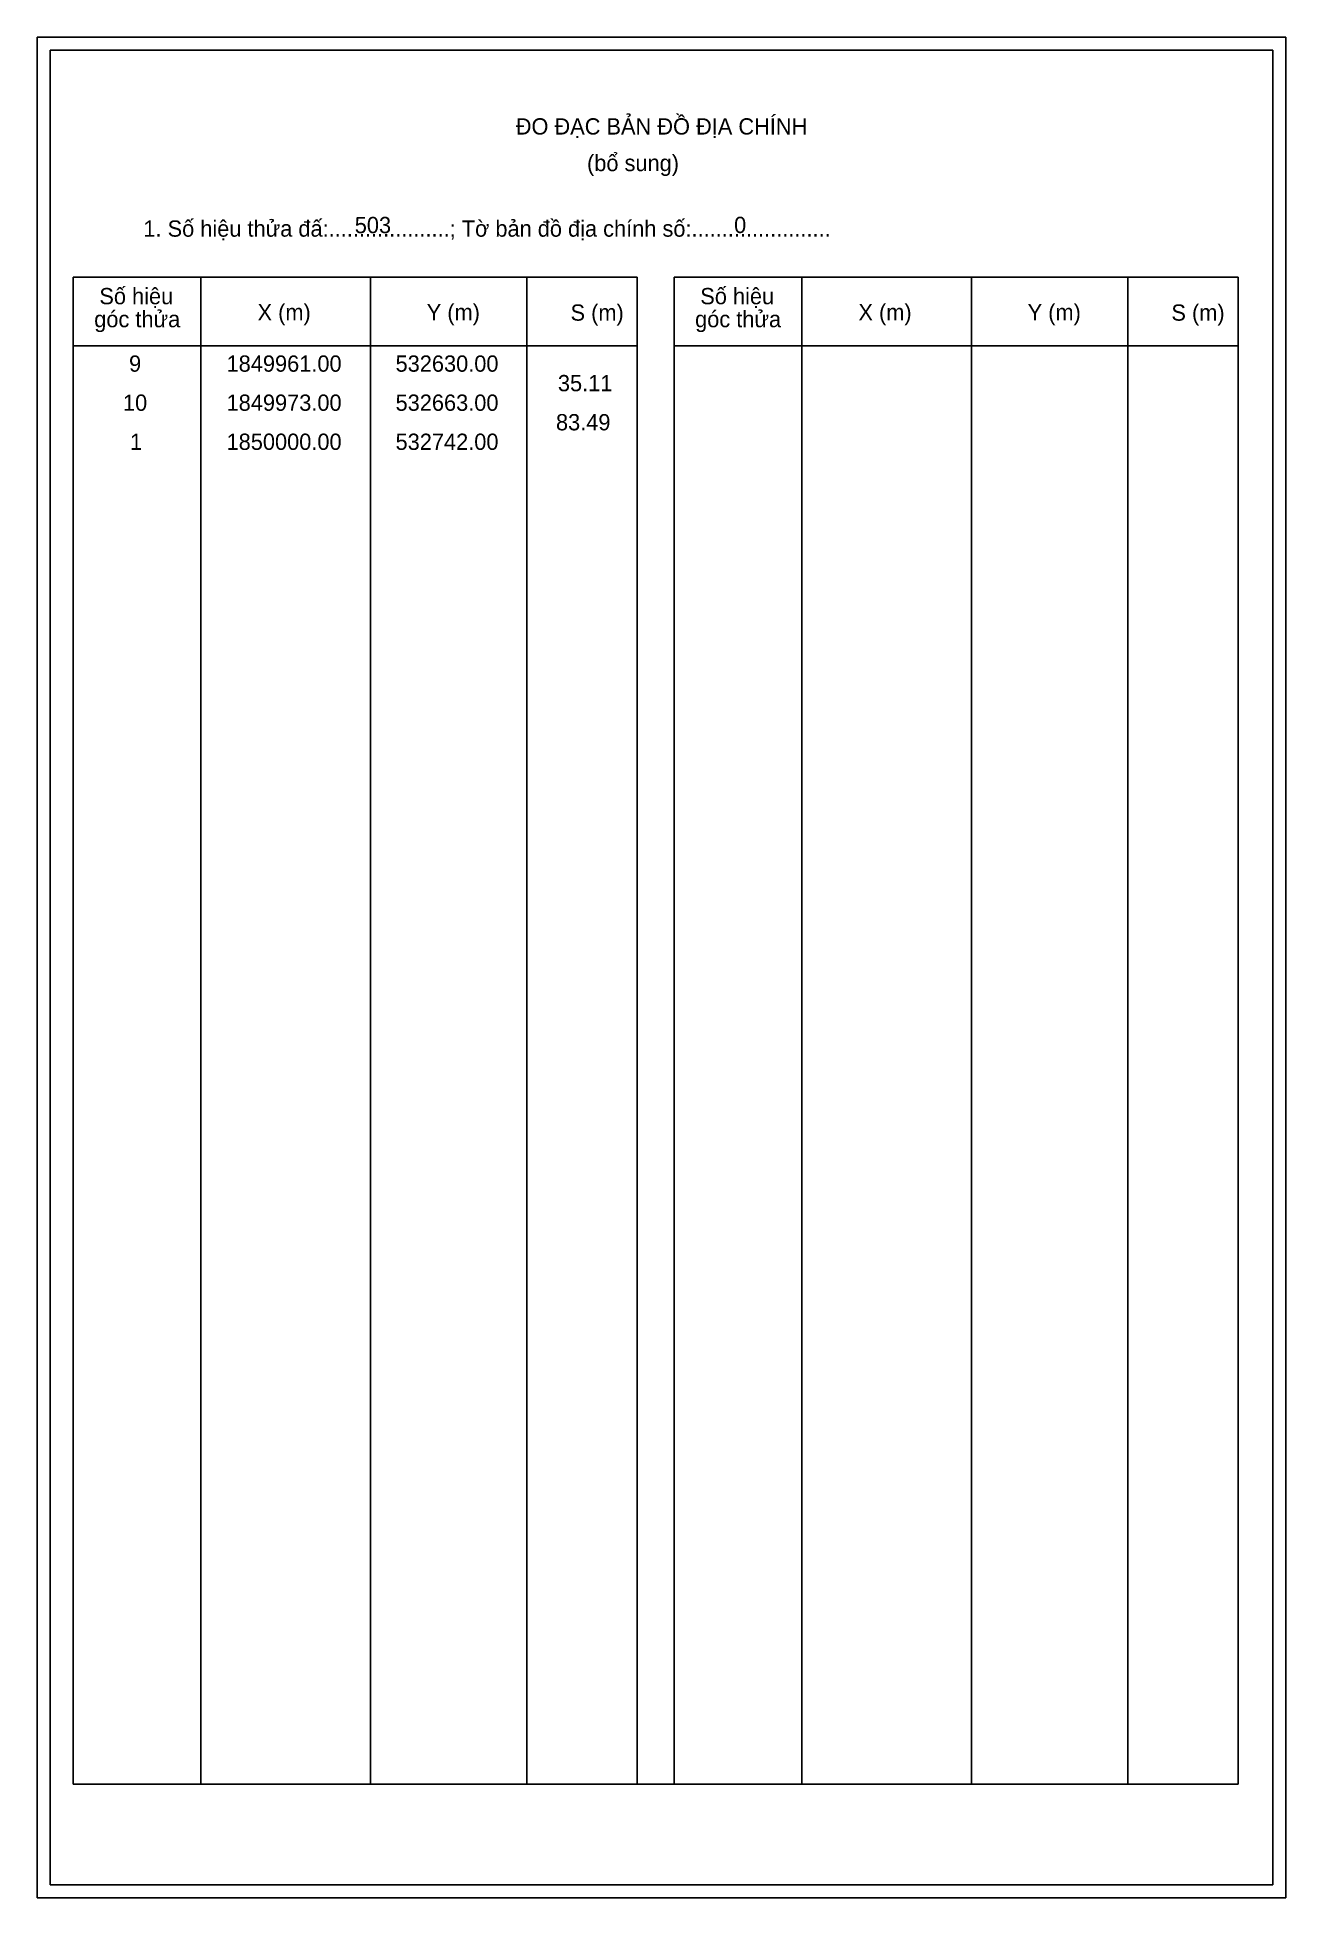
# Model space of a CAD drawing. Extents: x 530807 to 533434, y 1849580 to 1850163.
# Drawn here: x 533050 to 533434, y 1849587 to 1850158 of the extents above; entities that cross this region are included whole.
import ezdxf

# ---------------------------------------------------------------- set-up
doc = ezdxf.new("R2010")
doc.units = 0
for name, color, linetype in [('Level 1', 7, 'Continuous'), ('Level 3', 7, 'Continuous'), ('Level 53', 7, 'Continuous'), ('Level 6', 7, 'Continuous'), ('Level 63', 7, 'Continuous')]:
    doc.layers.add(name, color=color, linetype=linetype)

msp = doc.modelspace()

# ---------------------------------------------------------------- texts
at = {"layer": 'Level 1'}
for s, p in [('ĐO ĐẠC BẢN ĐỒ ĐỊA CHÍNH', (533197.19, 1850128.35)), ('(bổ sung)', (533219.07, 1850117.11)), ('1. Số hiệu thửa đấ:....................; Tờ bản đồ địa chính số:.......................', (533082.85, 1850096.99)), ('Số hiệu', (533069.33, 1850076.25)), ('Số hiệu', (533253.85, 1850076.25)), ('X (m)', (533117.9, 1850071.3)), ('Y (m)', (533169.85, 1850071.3)), ('S (m)', (533214.01, 1850071.2)), ('X (m)', (533302.41, 1850071.3)), ('Y (m)', (533354.37, 1850071.3)), ('S (m)', (533398.52, 1850071.2)), ('góc thửa', (533067.75, 1850069.19)), ('góc thửa', (533252.26, 1850069.19))]:
    msp.add_text(s, height=5, dxfattribs=at).set_placement(p)
at = {"layer": 'Level 53'}
for s, p in [('9', (533078.45, 1850055.54)), ('1849961.00', (533108.39, 1850055.54)), ('532630.00', (533160.28, 1850055.54)), ('35.11', (533210.13, 1850049.54)), ('10', (533076.58, 1850043.54)), ('1849973.00', (533108.39, 1850043.54)), ('532663.00', (533160.28, 1850043.54)), ('83.49', (533209.54, 1850037.54)), ('1', (533078.75, 1850031.54)), ('1850000.00', (533108.39, 1850031.54)), ('532742.00', (533160.28, 1850031.54))]:
    msp.add_text(s, height=5, dxfattribs=at).set_placement(p)
at = {"layer": 'Level 6'}
for s, p in [('503', (533147.75, 1850098.07)), ('0', (533264.24, 1850098.11))]:
    msp.add_text(s, height=5, dxfattribs=at).set_placement(p)

# ---------------------------------------------------------------- linework, layer by layer
at = {"layer": 'Level 1'}
for p, q in [((533054.24, 1850154.23), (533054.24, 1850154.23)), ((533061.3, 1850084.52), (533234.51, 1850084.52)), ((533100.48, 1849621.99), (533100.48, 1850084.52)), ((533152.63, 1849621.99), (533152.63, 1850084.52)), ((533200.57, 1850084.52), (533200.57, 1849621.99)), ((533234.51, 1850084.52), (533234.51, 1849621.99)), ((533245.82, 1850084.52), (533419.02, 1850084.52)), ((533285, 1849621.99), (533285, 1850084.52)), ((533337.14, 1849621.99), (533337.14, 1850084.52)), ((533385.09, 1850084.52), (533385.09, 1849621.99)), ((533419.02, 1850084.52), (533419.02, 1849621.99)), ((533061.3, 1850063.46), (533234.51, 1850063.46)), ((533245.82, 1850063.46), (533419.02, 1850063.46)), ((533061.3, 1849621.99), (533419.02, 1849621.99)), ((533429.64, 1849591.08), (533429.64, 1849591.08))]:
    msp.add_line(p, q, dxfattribs=at)
at = {"layer": 'Level 3'}
for p, q in [((533061.3, 1850084.52), (533061.3, 1849621.99)), ((533245.82, 1850084.52), (533245.82, 1849621.99))]:
    msp.add_line(p, q, dxfattribs=at)
at = {"layer": 'Level 63'}
for points in [[(533050.24, 1850158.23), (533433.64, 1850158.23), (533433.64, 1849587.08), (533050.24, 1849587.08)], [(533054.24, 1850154.23), (533429.64, 1850154.23), (533429.64, 1849591.08), (533054.24, 1849591.08)]]:
    msp.add_lwpolyline(points, close=True, dxfattribs=at)

msp.set_redraw_order([(e.dxf.handle, doc.entitydb.next_handle()) for e in msp.query("TEXT MTEXT ATTDEF DIMENSION ARC_DIMENSION")])  # texts and dimensions are drawn at this point

doc.saveas('drawing.dxf')
